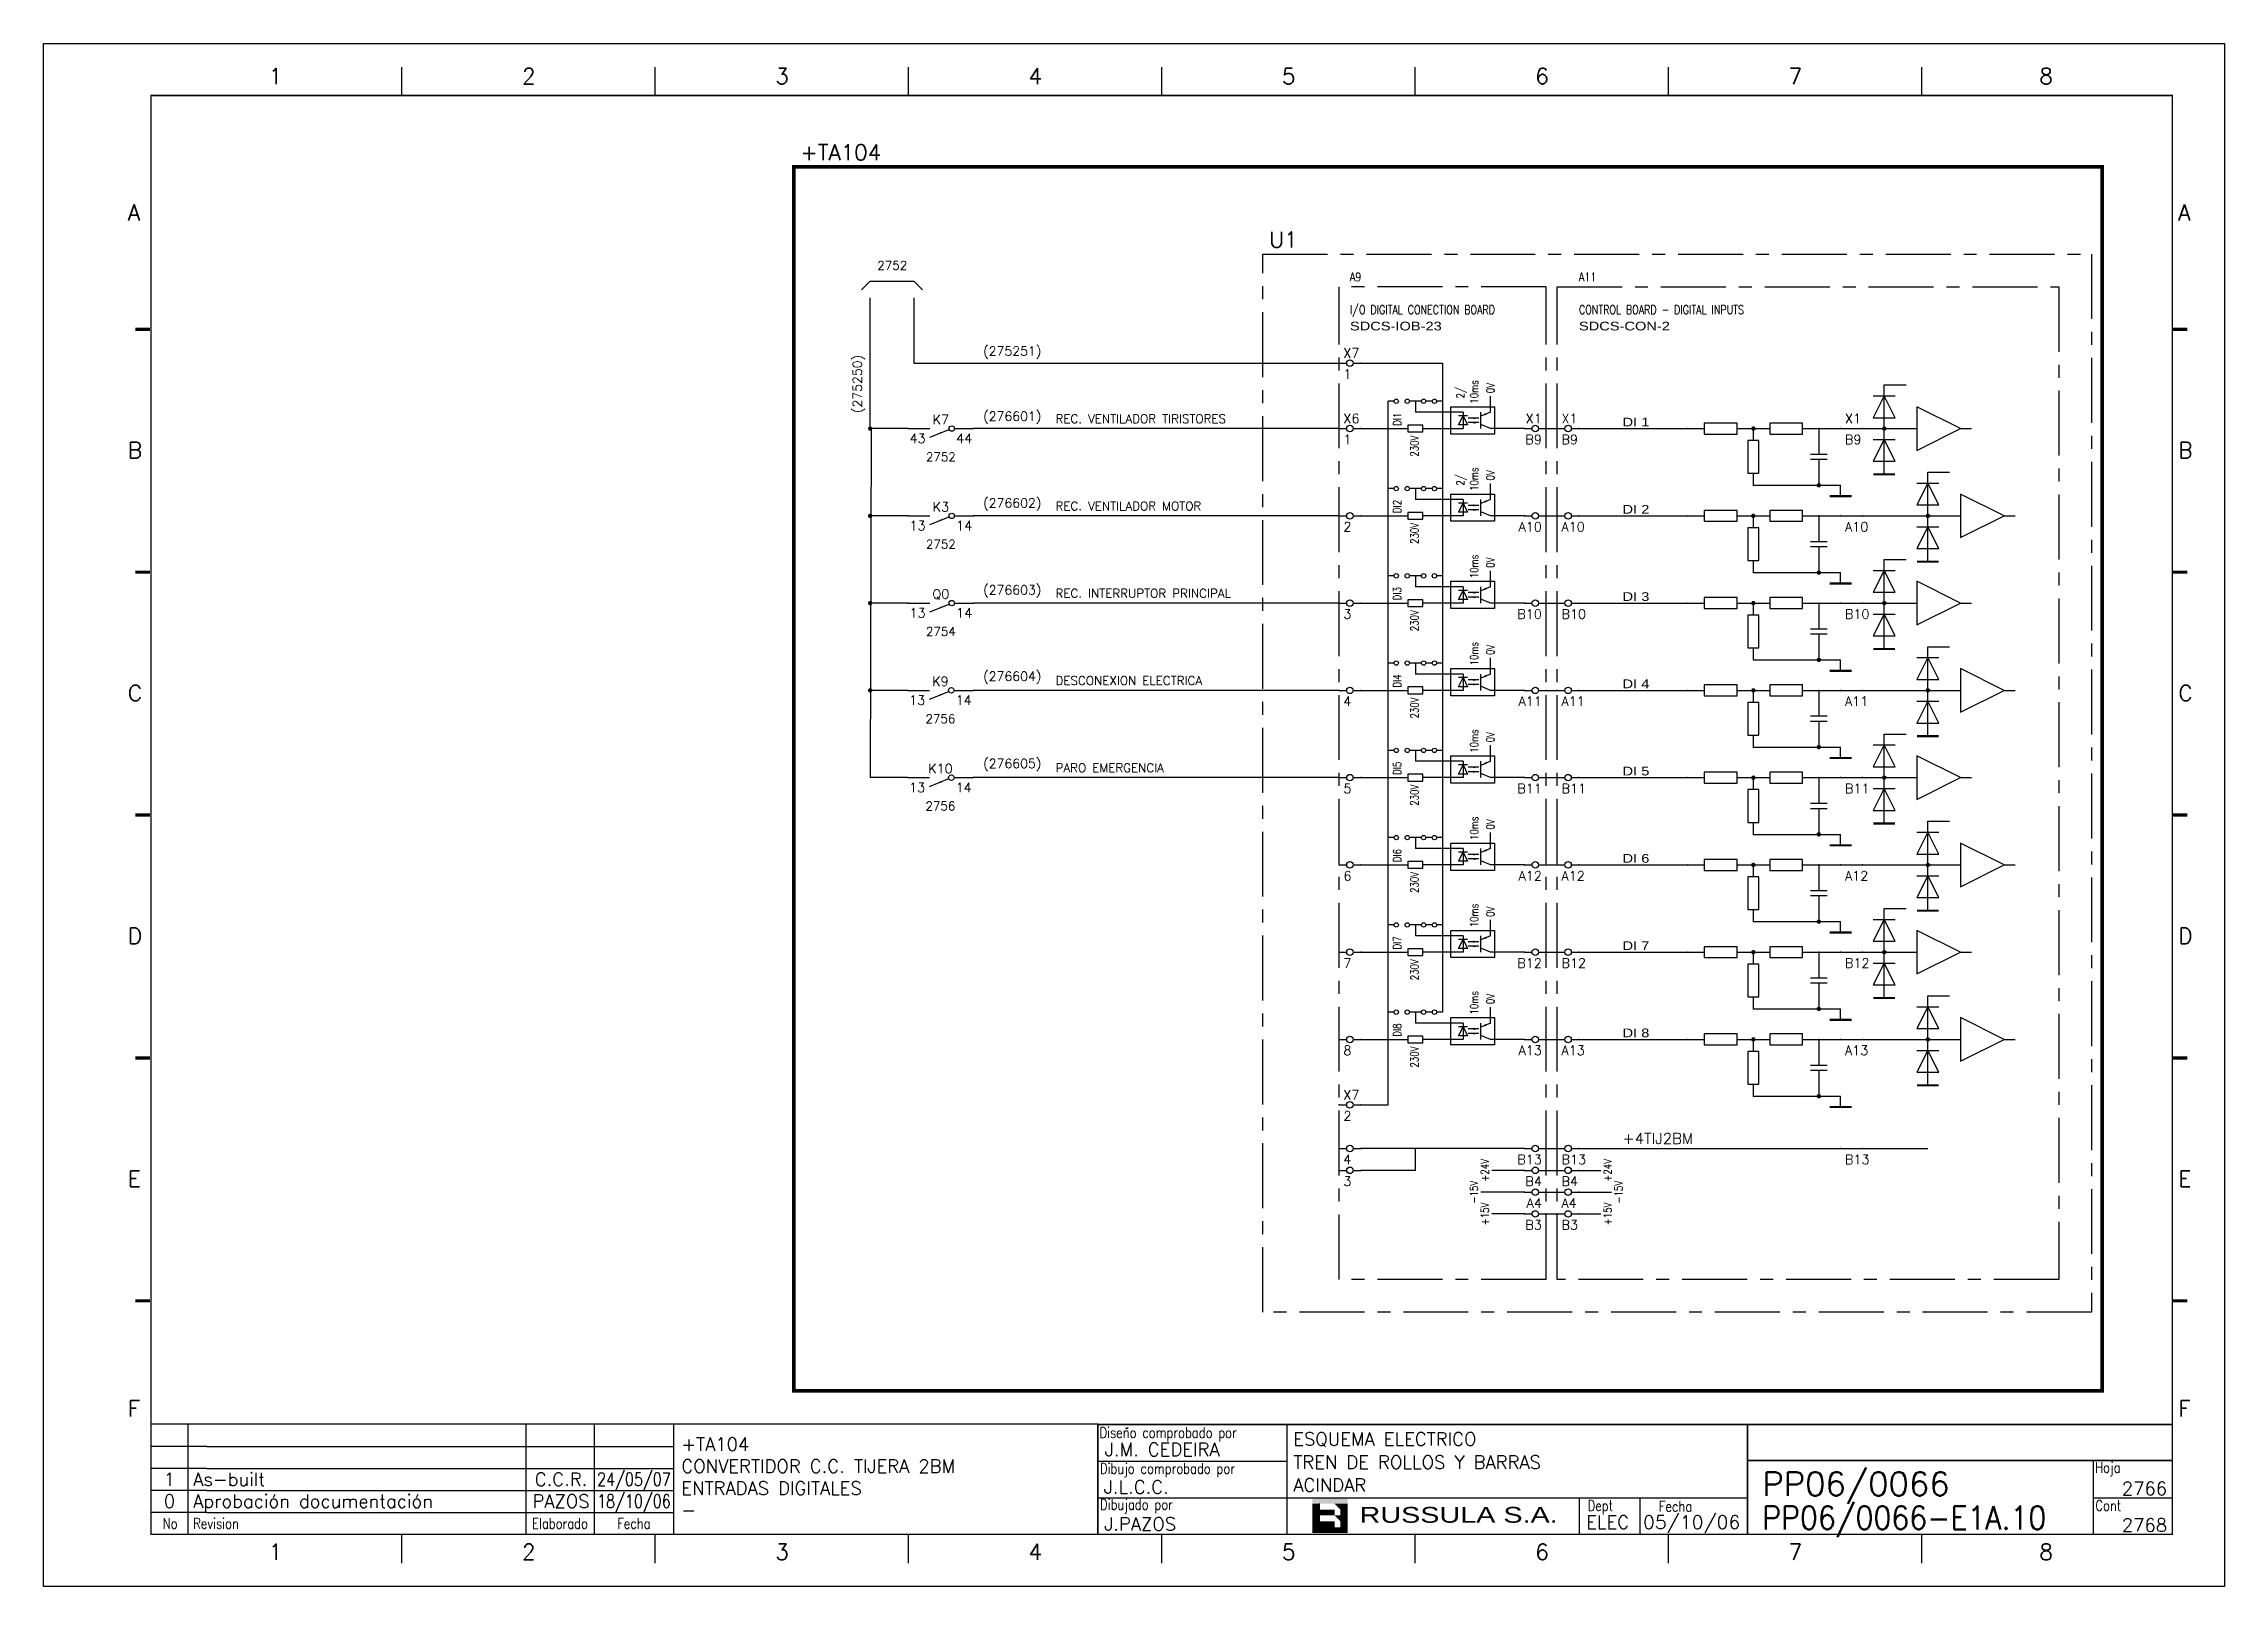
# Model space of a CAD drawing. Extents: x -25 to 1044, y -25744 to 292.
# Drawn here: x 466.2 to 886.2, y -22288.9 to -21991.9 of the extents above; entities that cross this region are included whole.
import ezdxf
from ezdxf.enums import TextEntityAlignment as Align

# ---------------------------------------------------------------- set-up
doc = ezdxf.new("R2010")
doc.units = 0
doc.header["$LTSCALE"] = 10
doc.header["$MEASUREMENT"] = 0
doc.linetypes.add('CENTER', pattern=[2, 1.25, -0.25, 0.25, -0.25])
doc.linetypes.add('DASHDOT', pattern=[1, 0.5, -0.25, 0, -0.25])
doc.layers.get('0').update_dxf_attribs({"linetype": 'CONTINUOUS'})
for name, color, linetype in [('1', 7, 'CONTINUOUS'), ('10', 5, 'CONTINUOUS'), ('102', 7, 'CONTINUOUS'), ('2', 7, 'CONTINUOUS'), ('25', 3, 'CONTINUOUS'), ('25PK', 4, 'CENTER'), ('35', 2, 'CONTINUOUS'), ('8', 1, 'CONTINUOUS'), ('9', 6, 'CONTINUOUS'), ('DIBUJO', 7, 'CONTINUOUS'), ('NODE', 7, 'CONTINUOUS')]:
    doc.layers.add(name, color=color, linetype=linetype)
doc.styles.add('ABBSTYLE', font='ROMANS.SHX', dxfattribs={"width": 0.8})
doc.styles.add('HELV', font='HELVBLD.SHX', dxfattribs={"width": 1.2})
doc.styles.add('HELVETICA', font='HELV.SHX')
doc.styles.add('LABEL', font='SIMPLEX', dxfattribs={"width": 0.8, "height": 4})
doc.styles.add('ROMANS', font='romans')
doc.styles.get("Standard").update_dxf_attribs({"font": 'simplex'})

msp = doc.modelspace()

# ---------------------------------------------------------------- texts
at = {"layer": '2', "color": 6}
for s, height, p in [('+TA104', 3.024, (611.97, -22014.31)), ('U1', 3.024, (702.27, -22031.11)), ('(275251)', 1.764, (647.18, -22051.93)), ('(276601)', 1.764, (647.18, -22064.47)), ('(276602)', 1.764, (647.18, -22081.18)), ('(276603)', 1.764, (647.18, -22097.9)), ('(276604)', 1.764, (647.18, -22114.53)), ('(276605)', 1.764, (647.18, -22131.33))]:
    msp.add_text(s, height=height, dxfattribs=at).set_placement(p)
at = {"layer": '2', "color": 7, "style": 'ROMANS'}
for s, p in [('2752', (629.67, -22035.39)), ('2752', (639.02, -22072.27)), ('2752', (639.02, -22089.07)), ('2754', (639.02, -22105.87)), ('2756', (638.94, -22122.67)), ('2756', (638.94, -22139.47))]:
    msp.add_text(s, height=1.68, dxfattribs=at).set_placement(p, align=Align.CENTER)
at = {"layer": '2', "color": 6}
msp.add_text('(275250)', height=1.764, rotation=90, dxfattribs=at).set_placement((623.82, -22062.98))
at = {"layer": '2', "color": 7, "style": 'ROMANS'}
for s, height, p in [('REC. VENTILADOR TIRISTORES', 1.68, (661.11, -22064.92)), ('REC. VENTILADOR MOTOR', 1.68, (661.11, -22081.72)), ('REC. INTERRUPTOR PRINCIPAL', 1.68, (661.11, -22098.52)), ('DESCONEXION ELECTRICA', 1.68, (661.11, -22115.32)), ('PARO EMERGENCIA', 1.68, (661.11, -22132.12)), ('+4TIJ2BM', 2.1, (770.31, -22203.69))]:
    msp.add_text(s, height=height, dxfattribs=at).set_placement(p)
at = {"layer": '25'}
for s, style, width, p in [('A9', 'ABBSTYLE', 0.8, (717.81, -22037.62)), ('A11', 'ABBSTYLE', 0.8, (761.91, -22037.62)), ('SDCS-IOB-23', 'HELV', 1.2, (717.81, -22047.07)), ('I/O DIGITAL CONECTION BOARD', 'ABBSTYLE', 0.8, (717.81, -22043.92)), ('SDCS-CON-2', 'HELV', 1.2, (761.91, -22047.07)), ('CONTROL BOARD - DIGITAL INPUTS', 'ABBSTYLE', 0.8, (761.91, -22043.92)), ('DI 1', 'HELV', 1.2, (770.31, -22065.55)), ('DI 2', 'HELV', 1.2, (770.31, -22082.35)), ('DI 3', 'HELV', 1.2, (770.31, -22099.15)), ('DI 4', 'HELV', 1.2, (770.31, -22115.95)), ('DI 5', 'HELV', 1.2, (770.31, -22132.75)), ('DI 6', 'HELV', 1.2, (770.31, -22149.55)), ('DI 7', 'HELV', 1.2, (770.31, -22166.35)), ('DI 8', 'HELV', 1.2, (770.31, -22183.15))]:
    msp.add_text(s, height=1.68, dxfattribs=dict(at, style=style, width=width)).set_placement(p)
at = {"layer": '25', "style": 'ROMANS', "width": 0.8}
for s, p in [('2/', (739.83, -22060.16)), ('10ms', (742.49, -22061.17)), ('0V', (745.62, -22059.17)), ('DI1', (727.66, -22065.44)), ('2/', (739.83, -22076.96)), ('10ms', (742.49, -22077.97)), ('0V', (745.62, -22075.97)), ('DI2', (727.66, -22082.24)), ('10ms', (742.49, -22094.77)), ('0V', (745.62, -22092.77)), ('DI3', (727.66, -22099.04)), ('10ms', (742.49, -22111.57)), ('0V', (745.62, -22109.57)), ('DI4', (727.66, -22115.84)), ('10ms', (742.49, -22128.37)), ('0V', (745.62, -22126.37)), ('DI5', (727.66, -22132.64)), ('10ms', (742.49, -22145.17)), ('0V', (745.62, -22143.17)), ('DI6', (727.66, -22149.44)), ('10ms', (742.49, -22161.97)), ('0V', (745.62, -22159.97)), ('DI7', (727.66, -22166.24)), ('10ms', (742.49, -22178.77)), ('0V', (745.62, -22176.77)), ('DI8', (727.66, -22183.04))]:
    msp.add_text(s, height=1.512, rotation=90, dxfattribs=at).set_placement(p)
for p in [(730.99, -22067.33), (730.99, -22084.13), (730.99, -22100.93), (730.99, -22117.73), (730.99, -22134.53), (730.99, -22151.33), (730.99, -22168.13), (730.99, -22184.93)]:
    msp.add_text('230V', height=1.512, rotation=90, dxfattribs=at).set_placement(p, align=Align.RIGHT)
for s, p in [('+24V', (744.55, -22208.77)), ('+24V', (768.19, -22208.77)), ('-15V', (742.45, -22212.97)), ('-15V', (770.29, -22212.97)), ('+15V', (744.55, -22217.17)), ('+15V', (768.19, -22217.17))]:
    msp.add_text(s, height=1.512, rotation=90, dxfattribs=at).set_placement(p, align=Align.CENTER)

# ---------------------------------------------------------------- blocks, each defined once
blk = doc.blocks.new('NOD', base_point=(237.5, 170))
at = {"layer": 'NODE'}
blk.add_point((237.5, 170), dxfattribs=at)
blk = doc.blocks.new('$0702029')
at = {"layer": '102'}
for p, q in [((0, 0), (5, 0)), ((10.62, 0), (15, 0)), ((5, -2), (9.42, -0.23))]:
    blk.add_line(p, q, dxfattribs=at)
blk.add_circle((10, 0), 0.625, dxfattribs=at)
blk.add_point((7.5, -1), dxfattribs=at)
at = {"layer": '2'}
for p in [(0, 0), (15, 0)]:
    blk.add_blockref('NOD', p, dxfattribs=at)
at = {"layer": '8', "flags": 8}
blk.add_attdef('1A', text='', height=2.15, dxfattribs=at).set_placement((4, -3.32), align=Align.RIGHT)
blk.add_attdef('2A', (11, -3.32), '', height=2.15, dxfattribs=at)
at = {"layer": '9'}
blk.add_attdef('ID', text='', height=2.15, dxfattribs=at).set_placement((7.5, 1), align=Align.CENTER)
blk = doc.blocks.new('$000001')
at = {"layer": '2'}
for p, q in [((0, 0), (3.75, 0)), ((11.25, 1.25), (3.75, 1.25)), ((3.75, 1.25), (3.75, -1.25)), ((11.25, -1.25), (11.25, 1.25)), ((11.25, 0), (15, 0)), ((3.75, -1.25), (11.25, -1.25))]:
    blk.add_line(p, q, dxfattribs=at)
for p in [(0, 0), (15, 0)]:
    blk.add_blockref('NOD', p, dxfattribs=at)
at = {"layer": '8'}
blk.add_attdef('1A', text='', height=2.15, dxfattribs=at).set_placement((2.75, -3.325), align=Align.RIGHT)
blk.add_attdef('2A', (12.25, -3.325), '', height=2.15, dxfattribs=at)
at = {"layer": '9'}
blk.add_attdef('ID', text='', height=2.15, dxfattribs=at).set_placement((7.5, 2.425), align=Align.CENTER)
blk = doc.blocks.new('$$PLL21C')
for p, q in [((-2.5, 0), (-0.75, 0)), ((0.75, 0), (2.5, 0))]:
    blk.add_line(p, q)
at = {"layer": '2'}
blk.add_circle((0, 0), 0.75, dxfattribs=at)
for p in [(-2.5, 0), (2.5, 0)]:
    blk.add_blockref('NOD', p, dxfattribs=at)
at = {"layer": '8'}
blk.add_attdef('*A', (-1.5, -3.575), '', height=2.15, dxfattribs=at)
at = {"layer": '9'}
blk.add_attdef('ID', (-1.5, 1.25), '', height=2.15, dxfattribs=at)
blk = doc.blocks.new('$$PLR12C')
for p, q in [((-2.5, 0), (-0.75, 0)), ((0.75, 0), (2.5, 0))]:
    blk.add_line(p, q)
at = {"layer": '2'}
blk.add_circle((0, 0), 0.75, dxfattribs=at)
for p in [(-2.5, 0), (2.5, 0)]:
    blk.add_blockref('NOD', p, dxfattribs=at)
at = {"layer": '8'}
blk.add_attdef('*A', text='', height=2.15, dxfattribs=at).set_placement((1.5, -3.575), align=Align.RIGHT)
at = {"layer": '9'}
blk.add_attdef('ID', text='', height=2.15, dxfattribs=at).set_placement((1.5, 1.25), align=Align.RIGHT)
blk = doc.blocks.new('$$PLL21')
blk.add_line((-2.5, 0), (2.5, 0))
at = {"layer": '2'}
for p in [(-2.5, 0), (2.5, 0)]:
    blk.add_blockref('NOD', p, dxfattribs=at)
at = {"layer": '8'}
blk.add_attdef('*A', (-1.5, -3.575), '', height=2.15, dxfattribs=at)
at = {"layer": '9'}
blk.add_attdef('ID', (-1.5, 1.25), '', height=2.15, dxfattribs=at)
blk = doc.blocks.new('newcajec')
at = {"layer": '1'}
for p, q in [((179.4, 20.85), (0.13, 20.85)), ((7, 20.85), (7, 0)), ((71, 20.85), (71, 0)), ((84, 20.85), (84, 0.09)), ((99, 20.85), (99, 0)), ((215.2, 20.8), (215.2, 0)), ((10.6, 16.64), (0, 16.64)), ((10.6, 16.64), (99, 16.64)), ((184.64, 20.18), (184.81, 20.01)), ((184.81, 20.01), (185.18, 20.25)), ((10.6, 12.48), (0, 12.48)), ((10.6, 12.48), (99, 12.48)), ((179.4, 13.87), (215.2, 13.87)), ((368, 14.06), (368, 0)), ((10.6, 8.32), (0, 8.32)), ((10.6, 8.32), (99, 8.32)), ((10.6, 4.16), (0, 4.16)), ((10.6, 4.16), (99, 4.16)), ((179.4, 6.93), (267.63, 6.93)), ((267.63, 6.93), (302.5, 6.93)), ((270.63, 6.91), (270.63, 0)), ((282.07, 6.93), (282.07, 0)), ((368, 6.93), (383, 6.93))]:
    blk.add_line(p, q, dxfattribs=at)
for points in [[(47.5, 272.5, 0.3, 0.3, 0), (47.5, 277.91, 0.3, 0.3, 0)], [(95.5, 272.5, 0.3, 0.3, 0), (95.5, 277.91, 0.3, 0.3, 0)], [(143.5, 272.5, 0.3, 0.3, 0), (143.5, 277.91, 0.3, 0.3, 0)], [(191.5, 272.5, 0.3, 0.3, 0), (191.5, 277.91, 0.3, 0.3, 0)], [(239.5, 272.5, 0.3, 0.3, 0), (239.5, 277.91, 0.3, 0.3, 0)], [(287.5, 272.5, 0.3, 0.3, 0), (287.5, 277.91, 0.3, 0.3, 0)], [(335.5, 272.5, 0.3, 0.3, 0), (335.5, 277.91, 0.3, 0.3, 0)], [(-2.99, 228.23, 0.6, 0.6, 0), (-0.18, 228.23, 0.6, 0.6, 0)], [(383.01, 228.23, 0.6, 0.6, 0), (385.82, 228.23, 0.6, 0.6, 0)], [(-2.99, 182.23, 0.6, 0.6, 0), (-0.18, 182.23, 0.6, 0.6, 0)], [(383.01, 182.23, 0.6, 0.6, 0), (385.82, 182.23, 0.6, 0.6, 0)], [(-2.99, 136.23, 0.6, 0.6, 0), (-0.18, 136.23, 0.6, 0.6, 0)], [(383.01, 136.23, 0.6, 0.6, 0), (385.82, 136.23, 0.6, 0.6, 0)], [(-2.99, 90.23, 0.6, 0.6, 0), (-0.18, 90.23, 0.6, 0.6, 0)], [(383.01, 90.23, 0.6, 0.6, 0), (385.82, 90.23, 0.6, 0.6, 0)], [(-2.99, 44.23, 0.6, 0.6, 0), (-0.18, 44.23, 0.6, 0.6, 0)], [(383.01, 44.23, 0.6, 0.6, 0), (385.82, 44.23, 0.6, 0.6, 0)], [(383, 20.8, 0.3, 0.3, 0), (179.4, 20.8, 0.3, 0.3, 0), (179.4, 0, 0.3, 0.3, 0)], [(302.5, 20.8, 0.3, 0.3, 0), (302.5, 0, 0.3, 0.3, 0)], [(302.5, 14, 0.3, 0.3, 0), (383, 14, 0.3, 0.3, 0)], [(47.5, -5.5, 0.3, 0.3, 0), (47.5, -0.09, 0.3, 0.3, 0)], [(95.5, -5.5, 0.3, 0.3, 0), (95.5, -0.09, 0.3, 0.3, 0)], [(143.5, -5.5, 0.3, 0.3, 0), (143.5, -0.09, 0.3, 0.3, 0)], [(191.5, -5.5, 0.3, 0.3, 0), (191.5, -0.09, 0.3, 0.3, 0)], [(239.5, -5.5, 0.3, 0.3, 0), (239.5, -0.09, 0.3, 0.3, 0)], [(287.5, -5.5, 0.3, 0.3, 0), (287.5, -0.09, 0.3, 0.3, 0)], [(335.5, -5.5, 0.3, 0.3, 0), (335.5, -0.09, 0.3, 0.3, 0)]]:
    blk.add_lwpolyline(points, format="xyseb", dxfattribs=at)
at = {"layer": '1', "const_width": 0.3}
blk.add_lwpolyline([(0, 0), (0, 272.5), (383, 272.5), (383, 0)], close=True, dxfattribs=at)
at = {"layer": '2', "color": 14}
for p, q in [((221.42, 4.69), (221.42, 5.81)), ((221.42, 2.47), (221.42, 3.58))]:
    blk.add_line(p, q, dxfattribs=at)
for points in [[(220.05, 5.81), (220.05, 6.92), (226.74, 5.81), (226.74, 6.92)], [(221.42, 2.47), (220.05, 2.47), (221.42, 5.81), (220.05, 5.81)], [(221.42, 4.69), (224.25, 4.69), (221.42, 3.58), (224.25, 3.58)], [(224.25, 5.81), (225.37, 5.81), (225.37, 4.69)], [(225.37, 5.81), (226.74, 5.81), (225.37, 1.35), (226.74, 1.35)], [(224.25, 0.24), (224.25, 2.47), (220.05, 0.24), (220.05, 2.47)], [(224.25, 3.58), (225.37, 3.58), (225.37, 2.47)], [(226.74, 1.35), (226.74, 0.24), (224.25, 1.35), (224.25, 0.24)]]:
    blk.add_solid(points, dxfattribs=at)
at = {"layer": '1', "style": 'ROMANS'}
for s, p in [('1', (22.29, 274.68)), ('2', (70.29, 274.68)), ('3', (118.29, 274.68)), ('4', (166.29, 274.68)), ('5', (214.29, 274.68)), ('6', (262.29, 274.68)), ('7', (310.29, 274.68)), ('8', (357.79, 274.68)), ('A', (-4.37, 248.84)), ('A', (384.13, 248.84)), ('B', (-4.37, 203.84)), ('B', (384.13, 203.84)), ('C', (-4.37, 157.84)), ('C', (384.13, 157.84)), ('D', (-4.37, 111.84)), ('D', (384.13, 111.84)), ('E', (-4.37, 65.84)), ('E', (384.13, 65.84)), ('F', (-4.37, 22.34)), ('F', (384.13, 22.34)), ('1', (22.29, -4.82)), ('2', (70.29, -4.82)), ('3', (118.29, -4.82)), ('4', (166.29, -4.82)), ('5', (214.29, -4.82)), ('6', (262.29, -4.82)), ('7', (310.29, -4.82)), ('8', (357.79, -4.82))]:
    blk.add_text(s, height=3, dxfattribs=at).set_placement(p)
at = {"layer": '1', "style": 'LABEL', "width": 0.8}
for s, p in [('Diseno comprobado por', (179.73, 18.27)), ('Dibujo comprobado por', (179.81, 11.47)), ('Hoja', (368.38, 11.66)), ('Dibujado por', (179.83, 4.64)), ('Fecha', (285.71, 4.3)), ('Cont', (368.43, 4.46)), ('No', (2.23, 1.05)), ('Revision', (8, 1.05))]:
    blk.add_text(s, height=2, dxfattribs=at).set_placement(p)
for s, p in [('Dept', (274.61, 4.44)), ('Elaborado', (77.5, 1.05)), ('Fecha', (91.5, 1.05))]:
    blk.add_text(s, height=2, dxfattribs=at).set_placement(p, align=Align.CENTER)
at = {"layer": '10', "style": 'ROMANS'}
for tag, p in [('REV41', (3.5, 18.74)), ('REV43', (77.7, 18.74)), ('REV31', (3.5, 14.58)), ('REV33', (77.7, 14.58)), ('REV21', (3.5, 10.42)), ('REV23', (77.7, 10.42)), ('REV11', (3.5, 6.27)), ('REV13', (77.7, 6.27))]:
    blk.add_attdef(tag, text='', height=2.5, dxfattribs=at).set_placement(p, align=Align.MIDDLE)
for tag, p, height in [('REV42', (8, 17.49), 2.5), ('SHEETNAME1', (100.5, 15.83), 2.5), ('DESIGNCHECK', (180.74, 14.83), 2.5), ('DOCUMENTTYPE', (216.43, 16.8), 2.5), ('NOTA', (305.32, 15.8), 3), ('REV32', (8, 13.33), 2.5), ('SHEETNAME2', (100.5, 11.67), 2.5), ('OBJECT', (216.43, 12.4), 2.5), ('REV22', (8, 9.17), 2.5), ('SHEETNAME3', (100.5, 7.51), 2.5), ('DRAWINGCHECK', (180.53, 7.71), 2.5), ('CUSTOMER', (216.43, 8.08), 2.5), ('ORDER', (305.32, 7.3), 4.5), ('REV12', (8, 5.01), 2.5), ('SHEETNAME4', (100.5, 3.35), 2.5), ('DOCUMENT_ID', (305.32, 0.93), 4.4), ('USER', (180.63, 0.71), 2.5), ('DEPARTMENT', (271.93, 1.05), 2.5)]:
    blk.add_attdef(tag, p, '', height=height, dxfattribs=at)
for tag, width, p, p2 in [('REV44', 1.221199, (84.53, 17.49), (98.48, 17.49)), ('REV34', 1.221199, (84.53, 13.33), (98.48, 13.33)), ('REV24', 1.221199, (84.53, 9.17), (98.48, 9.17)), ('REV14', 1.221199, (84.53, 5.01), (98.48, 5.01)), ('CREATED2', 7.039915, (282.71, 1.05), (301.14, 1.05))]:
    blk.add_attdef(tag, text='', height=2.5, dxfattribs=dict(at, width=width)).set_placement(p, p2, align=Align.FIT)
for tag, p in [('SHEET', (382, 7.43)), ('NEXTSHEET', (382, 0.5))]:
    blk.add_attdef(tag, text='', height=2.5, dxfattribs=at).set_placement(p, align=Align.RIGHT)
at = {"layer": 'DIBUJO', "color": 14, "style": 'HELVETICA', "width": 1.3}
blk.add_text('RUSSULA S.A.', height=3, dxfattribs=at).set_placement((229, 2.19))

# ---------------------------------------------------------------- linework, layer by layer
at = {"layer": '2', "color": 7}
for p, q in [((625.41, -22037.61), (623.73, -22039.29)), ((625.41, -22037.61), (633.81, -22037.61)), ((625.41, -22065.97), (625.41, -22040.77)), ((633.81, -22037.61), (635.49, -22039.29)), ((633.81, -22040.77), (633.81, -22053.37)), ((633.81, -22053.37), (715.71, -22053.37)), ((820.71, -22057.57), (824.91, -22057.57)), ((827.01, -22061.77), (827.01, -22070.17)), ((835.41, -22065.97), (827.01, -22061.77)), ((632.72, -22065.97), (625.41, -22065.97)), ((625.62, -22065.97), (625.41, -22133.17)), ((715.71, -22065.97), (645.32, -22065.97)), ((755.61, -22065.97), (757.71, -22065.97)), ((761.91, -22065.97), (782.91, -22065.97)), ((808.11, -22065.97), (827.01, -22065.97)), ((827.01, -22070.17), (835.41, -22065.97)), ((835.41, -22065.97), (837.51, -22065.97)), ((829.11, -22074.37), (833.31, -22074.37)), ((795.51, -22076.89), (812.31, -22076.89)), ((812.31, -22078.99), (812.31, -22076.89)), ((843.81, -22082.77), (835.41, -22078.57)), ((835.41, -22078.57), (835.41, -22086.97)), ((632.72, -22082.77), (625.41, -22082.77)), ((715.71, -22082.77), (645.32, -22082.77)), ((755.61, -22082.77), (757.71, -22082.77)), ((761.91, -22082.77), (782.91, -22082.77)), ((808.11, -22082.77), (835.41, -22082.77)), ((835.41, -22086.97), (843.81, -22082.77)), ((843.81, -22082.77), (845.91, -22082.77)), ((820.71, -22091.17), (824.91, -22091.17)), ((795.51, -22093.69), (812.31, -22093.69)), ((812.31, -22095.79), (812.31, -22093.69)), ((827.01, -22095.37), (827.01, -22103.77)), ((835.41, -22099.57), (827.01, -22095.37)), ((632.72, -22099.57), (625.41, -22099.57)), ((715.71, -22099.57), (645.32, -22099.57)), ((647.42, -22099.57), (645.32, -22099.57)), ((755.61, -22099.57), (757.71, -22099.57)), ((761.91, -22099.57), (782.91, -22099.57)), ((808.11, -22099.57), (827.01, -22099.57)), ((827.01, -22103.77), (835.41, -22099.57)), ((835.41, -22099.57), (837.51, -22099.57)), ((829.11, -22107.97), (833.31, -22107.97)), ((795.51, -22110.49), (812.31, -22110.49)), ((812.31, -22112.59), (812.31, -22110.49)), ((843.81, -22116.37), (835.41, -22112.17)), ((835.41, -22112.17), (835.41, -22120.57)), ((632.64, -22116.37), (625.41, -22116.37)), ((715.71, -22116.37), (645.24, -22116.37)), ((755.61, -22116.37), (757.71, -22116.37)), ((761.91, -22116.37), (782.91, -22116.37)), ((808.11, -22116.37), (835.41, -22116.37)), ((835.41, -22120.57), (843.81, -22116.37)), ((843.81, -22116.37), (845.91, -22116.37)), ((820.71, -22124.77), (824.91, -22124.77)), ((795.51, -22127.29), (812.31, -22127.29)), ((812.31, -22129.39), (812.31, -22127.29)), ((827.01, -22128.97), (827.01, -22137.37)), ((835.41, -22133.17), (827.01, -22128.97)), ((632.64, -22133.17), (625.41, -22133.17)), ((715.71, -22133.17), (645.24, -22133.17)), ((755.61, -22133.17), (757.71, -22133.17)), ((761.91, -22133.17), (782.91, -22133.17)), ((808.11, -22133.17), (827.01, -22133.17)), ((827.01, -22137.37), (835.41, -22133.17)), ((835.41, -22133.17), (837.51, -22133.17)), ((829.11, -22141.57), (833.31, -22141.57)), ((795.51, -22144.09), (812.31, -22144.09)), ((812.31, -22146.19), (812.31, -22144.09)), ((843.81, -22149.97), (835.41, -22145.77)), ((835.41, -22145.77), (835.41, -22154.17)), ((755.61, -22149.97), (757.71, -22149.97)), ((761.91, -22149.97), (782.91, -22149.97)), ((808.11, -22149.97), (835.41, -22149.97)), ((835.41, -22154.17), (843.81, -22149.97)), ((843.81, -22149.97), (845.91, -22149.97)), ((820.71, -22158.37), (824.91, -22158.37)), ((795.51, -22160.89), (812.31, -22160.89)), ((812.31, -22162.99), (812.31, -22160.89)), ((827.01, -22162.57), (827.01, -22170.97)), ((835.41, -22166.77), (827.01, -22162.57)), ((755.61, -22166.77), (757.71, -22166.77)), ((761.91, -22166.77), (782.91, -22166.77)), ((808.11, -22166.77), (827.01, -22166.77)), ((827.01, -22170.97), (835.41, -22166.77)), ((835.41, -22166.77), (837.51, -22166.77)), ((829.11, -22175.17), (833.31, -22175.17)), ((795.51, -22177.69), (812.31, -22177.69)), ((812.31, -22179.79), (812.31, -22177.69)), ((835.41, -22179.37), (835.41, -22187.77)), ((843.81, -22183.57), (835.41, -22179.37)), ((755.61, -22183.57), (757.71, -22183.57)), ((761.91, -22183.57), (782.91, -22183.57)), ((808.11, -22183.57), (835.41, -22183.57)), ((835.41, -22187.77), (843.81, -22183.57)), ((843.81, -22183.57), (845.91, -22183.57)), ((795.51, -22194.49), (812.31, -22194.49)), ((812.31, -22196.59), (812.31, -22194.49)), ((755.61, -22204.57), (757.71, -22204.57)), ((761.91, -22204.57), (829.11, -22204.57)), ((755.61, -22208.77), (757.71, -22208.77)), ((755.61, -22212.97), (757.71, -22212.97)), ((755.61, -22217.17), (757.71, -22217.17))]:
    msp.add_line(p, q, dxfattribs=at)
at = {"layer": '2'}
for p, q in [((820.71, -22065.97), (820.71, -22057.57)), ((818.61, -22059.67), (822.81, -22059.67)), ((820.71, -22059.67), (818.61, -22063.87)), ((822.81, -22063.87), (820.71, -22059.67)), ((795.51, -22068.28), (795.51, -22065.97)), ((808.11, -22065.97), (808.11, -22070.9)), ((818.61, -22063.87), (822.81, -22063.87)), ((820.71, -22074.79), (820.71, -22065.97)), ((794.46, -22068.28), (794.46, -22074.58)), ((796.56, -22068.28), (794.46, -22068.28)), ((796.56, -22074.58), (796.56, -22068.28)), ((806.54, -22070.9), (809.69, -22070.9)), ((818.61, -22068.07), (822.81, -22068.07)), ((820.71, -22068.07), (818.61, -22072.27)), ((822.81, -22072.27), (820.71, -22068.07)), ((794.46, -22074.58), (796.56, -22074.58)), ((795.51, -22076.89), (795.51, -22074.58)), ((809.69, -22071.95), (806.54, -22071.95)), ((808.11, -22071.95), (808.11, -22076.89)), ((818.61, -22072.27), (822.81, -22072.27)), ((829.11, -22082.77), (829.11, -22074.37)), ((827.01, -22076.47), (831.21, -22076.47)), ((829.11, -22076.47), (827.01, -22080.67)), ((831.21, -22080.67), (829.11, -22076.47)), ((795.51, -22085.08), (795.51, -22082.77)), ((808.11, -22082.77), (808.11, -22087.7)), ((827.01, -22080.67), (831.21, -22080.67)), ((829.11, -22091.59), (829.11, -22082.77)), ((796.56, -22085.08), (794.46, -22085.08)), ((794.46, -22085.08), (794.46, -22091.38)), ((796.56, -22091.38), (796.56, -22085.08)), ((806.54, -22087.7), (809.69, -22087.7)), ((827.01, -22084.87), (831.21, -22084.87)), ((829.11, -22084.87), (827.01, -22089.07)), ((831.21, -22089.07), (829.11, -22084.87)), ((794.46, -22091.38), (796.56, -22091.38)), ((795.51, -22093.69), (795.51, -22091.38)), ((809.69, -22088.75), (806.54, -22088.75)), ((808.11, -22088.75), (808.11, -22093.69)), ((820.71, -22099.57), (820.71, -22091.17)), ((827.01, -22089.07), (831.21, -22089.07)), ((820.71, -22093.27), (818.61, -22097.47)), ((818.61, -22093.27), (822.81, -22093.27)), ((822.81, -22097.47), (820.71, -22093.27)), ((795.51, -22101.88), (795.51, -22099.57)), ((808.11, -22099.57), (808.11, -22104.5)), ((818.61, -22097.47), (822.81, -22097.47)), ((820.71, -22108.39), (820.71, -22099.57)), ((794.46, -22101.88), (794.46, -22108.18)), ((796.56, -22101.88), (794.46, -22101.88)), ((796.56, -22108.18), (796.56, -22101.88)), ((806.54, -22104.5), (809.69, -22104.5)), ((818.61, -22101.67), (822.81, -22101.67)), ((820.71, -22101.67), (818.61, -22105.87)), ((822.81, -22105.87), (820.71, -22101.67)), ((794.46, -22108.18), (796.56, -22108.18)), ((795.51, -22110.49), (795.51, -22108.18)), ((809.69, -22105.55), (806.54, -22105.55)), ((808.11, -22105.55), (808.11, -22110.49)), ((818.61, -22105.87), (822.81, -22105.87)), ((829.11, -22116.37), (829.11, -22107.97)), ((827.01, -22110.07), (831.21, -22110.07)), ((829.11, -22110.07), (827.01, -22114.27)), ((831.21, -22114.27), (829.11, -22110.07)), ((795.51, -22118.68), (795.51, -22116.37)), ((808.11, -22116.37), (808.11, -22121.3)), ((827.01, -22114.27), (831.21, -22114.27)), ((829.11, -22125.19), (829.11, -22116.37)), ((796.56, -22118.68), (794.46, -22118.68)), ((794.46, -22118.68), (794.46, -22124.98)), ((796.56, -22124.98), (796.56, -22118.68)), ((806.54, -22121.3), (809.69, -22121.3)), ((829.11, -22118.47), (827.01, -22122.67)), ((827.01, -22118.47), (831.21, -22118.47)), ((831.21, -22122.67), (829.11, -22118.47)), ((794.46, -22124.98), (796.56, -22124.98)), ((795.51, -22127.29), (795.51, -22124.98)), ((809.69, -22122.35), (806.54, -22122.35)), ((808.11, -22122.35), (808.11, -22127.29)), ((820.71, -22133.17), (820.71, -22124.77)), ((827.01, -22122.67), (831.21, -22122.67)), ((820.71, -22126.87), (818.61, -22131.07)), ((818.61, -22126.87), (822.81, -22126.87)), ((822.81, -22131.07), (820.71, -22126.87)), ((795.51, -22135.48), (795.51, -22133.17)), ((808.11, -22133.17), (808.11, -22138.1)), ((818.61, -22131.07), (822.81, -22131.07)), ((820.71, -22141.99), (820.71, -22133.17)), ((794.46, -22135.48), (794.46, -22141.78)), ((796.56, -22135.48), (794.46, -22135.48)), ((796.56, -22141.78), (796.56, -22135.48)), ((806.54, -22138.1), (809.69, -22138.1)), ((818.61, -22135.27), (822.81, -22135.27)), ((820.71, -22135.27), (818.61, -22139.47)), ((822.81, -22139.47), (820.71, -22135.27)), ((794.46, -22141.78), (796.56, -22141.78)), ((795.51, -22144.09), (795.51, -22141.78)), ((809.69, -22139.15), (806.54, -22139.15)), ((808.11, -22139.15), (808.11, -22144.09)), ((818.61, -22139.47), (822.81, -22139.47)), ((829.11, -22149.97), (829.11, -22141.57)), ((827.01, -22143.67), (831.21, -22143.67)), ((829.11, -22143.67), (827.01, -22147.87)), ((831.21, -22147.87), (829.11, -22143.67)), ((795.51, -22152.28), (795.51, -22149.97)), ((808.11, -22149.97), (808.11, -22154.9)), ((827.01, -22147.87), (831.21, -22147.87)), ((829.11, -22158.79), (829.11, -22149.97)), ((796.56, -22152.28), (794.46, -22152.28)), ((794.46, -22152.28), (794.46, -22158.58)), ((796.56, -22158.58), (796.56, -22152.28)), ((806.54, -22154.9), (809.69, -22154.9)), ((827.01, -22152.07), (831.21, -22152.07)), ((829.11, -22152.07), (827.01, -22156.27)), ((831.21, -22156.27), (829.11, -22152.07)), ((794.46, -22158.58), (796.56, -22158.58)), ((795.51, -22160.89), (795.51, -22158.58)), ((809.69, -22155.95), (806.54, -22155.95)), ((808.11, -22155.95), (808.11, -22160.89)), ((820.71, -22166.77), (820.71, -22158.37)), ((827.01, -22156.27), (831.21, -22156.27)), ((820.71, -22160.47), (818.61, -22164.67)), ((818.61, -22160.47), (822.81, -22160.47)), ((822.81, -22164.67), (820.71, -22160.47)), ((795.51, -22169.08), (795.51, -22166.77)), ((808.11, -22166.77), (808.11, -22171.7)), ((818.61, -22164.67), (822.81, -22164.67)), ((820.71, -22175.59), (820.71, -22166.77)), ((794.46, -22169.08), (794.46, -22175.38)), ((796.56, -22169.08), (794.46, -22169.08)), ((796.56, -22175.38), (796.56, -22169.08)), ((806.54, -22171.7), (809.69, -22171.7)), ((818.61, -22168.87), (822.81, -22168.87)), ((820.71, -22168.87), (818.61, -22173.07)), ((822.81, -22173.07), (820.71, -22168.87)), ((794.46, -22175.38), (796.56, -22175.38)), ((795.51, -22177.69), (795.51, -22175.38)), ((809.69, -22172.75), (806.54, -22172.75)), ((808.11, -22172.75), (808.11, -22177.69)), ((818.61, -22173.07), (822.81, -22173.07)), ((829.11, -22183.57), (829.11, -22175.17)), ((827.01, -22177.27), (831.21, -22177.27)), ((829.11, -22177.27), (827.01, -22181.47)), ((831.21, -22181.47), (829.11, -22177.27)), ((795.51, -22185.88), (795.51, -22183.57)), ((808.11, -22183.57), (808.11, -22188.5)), ((827.01, -22181.47), (831.21, -22181.47)), ((829.11, -22192.39), (829.11, -22183.57)), ((796.56, -22185.88), (794.46, -22185.88)), ((794.46, -22185.88), (794.46, -22192.18)), ((796.56, -22192.18), (796.56, -22185.88)), ((806.54, -22188.5), (809.69, -22188.5)), ((827.01, -22185.67), (831.21, -22185.67)), ((829.11, -22185.67), (827.01, -22189.87)), ((831.21, -22189.87), (829.11, -22185.67)), ((794.46, -22192.18), (796.56, -22192.18)), ((795.51, -22194.49), (795.51, -22192.18)), ((809.69, -22189.55), (806.54, -22189.55)), ((808.11, -22189.55), (808.11, -22194.49)), ((827.01, -22189.87), (831.21, -22189.87))]:
    msp.add_line(p, q, dxfattribs=at)
at = {"layer": '2', "color": 3, "linetype": 'DASHDOT'}
msp.add_lwpolyline([(610.71, -22015.57, 0.706, 0.706, 0), (862.71, -22015.57, 0.706, 0.706, 0), (862.71, -22251.19, 0.706, 0.706, 0), (610.71, -22251.19, 0.706, 0.706, 0), (610.71, -22015.57, 0.706, 0.706, 0)], format="xyseb", dxfattribs=at)
at = {"layer": '2', "color": 7}
for points in [[(625.2, -22065.97, 0.42, 0.42, 1), (625.62, -22065.97, 0.42, 0.42, 1)], [(795.3, -22065.97, 0.42, 0.42, 1), (795.72, -22065.97, 0.42, 0.42, 1)], [(820.5, -22065.97, 0.42, 0.42, 1), (820.92, -22065.97, 0.42, 0.42, 1)], [(807.9, -22076.89, 0.42, 0.42, 1), (808.32, -22076.89, 0.42, 0.42, 1)], [(625.2, -22082.77, 0.42, 0.42, 1), (625.62, -22082.77, 0.42, 0.42, 1)], [(795.3, -22082.77, 0.42, 0.42, 1), (795.72, -22082.77, 0.42, 0.42, 1)], [(828.9, -22082.77, 0.42, 0.42, 1), (829.32, -22082.77, 0.42, 0.42, 1)], [(807.9, -22093.69, 0.42, 0.42, 1), (808.32, -22093.69, 0.42, 0.42, 1)], [(625.2, -22099.57, 0.42, 0.42, 1), (625.62, -22099.57, 0.42, 0.42, 1)], [(795.3, -22099.57, 0.42, 0.42, 1), (795.72, -22099.57, 0.42, 0.42, 1)], [(820.5, -22099.57, 0.42, 0.42, 1), (820.92, -22099.57, 0.42, 0.42, 1)], [(807.9, -22110.49, 0.42, 0.42, 1), (808.32, -22110.49, 0.42, 0.42, 1)], [(625.2, -22116.37, 0.42, 0.42, 1), (625.62, -22116.37, 0.42, 0.42, 1)], [(795.3, -22116.37, 0.42, 0.42, 1), (795.72, -22116.37, 0.42, 0.42, 1)], [(828.9, -22116.37, 0.42, 0.42, 1), (829.32, -22116.37, 0.42, 0.42, 1)], [(807.9, -22127.29, 0.42, 0.42, 1), (808.32, -22127.29, 0.42, 0.42, 1)], [(795.3, -22133.17, 0.42, 0.42, 1), (795.72, -22133.17, 0.42, 0.42, 1)], [(820.5, -22133.17, 0.42, 0.42, 1), (820.92, -22133.17, 0.42, 0.42, 1)], [(807.9, -22144.09, 0.42, 0.42, 1), (808.32, -22144.09, 0.42, 0.42, 1)], [(795.3, -22149.97, 0.42, 0.42, 1), (795.72, -22149.97, 0.42, 0.42, 1)], [(828.9, -22149.97, 0.42, 0.42, 1), (829.32, -22149.97, 0.42, 0.42, 1)], [(807.9, -22160.89, 0.42, 0.42, 1), (808.32, -22160.89, 0.42, 0.42, 1)], [(795.3, -22166.77, 0.42, 0.42, 1), (795.72, -22166.77, 0.42, 0.42, 1)], [(820.5, -22166.77, 0.42, 0.42, 1), (820.92, -22166.77, 0.42, 0.42, 1)], [(807.9, -22177.69, 0.42, 0.42, 1), (808.32, -22177.69, 0.42, 0.42, 1)], [(795.3, -22183.57, 0.42, 0.42, 1), (795.72, -22183.57, 0.42, 0.42, 1)], [(828.9, -22183.57, 0.42, 0.42, 1), (829.32, -22183.57, 0.42, 0.42, 1)], [(807.9, -22194.49, 0.42, 0.42, 1), (808.32, -22194.49, 0.42, 0.42, 1)]]:
    msp.add_lwpolyline(points, format="xyseb", close=True, dxfattribs=at)
for points in [[(818.61, -22074.79, 0.42, 0.42, 0), (822.81, -22074.79, 0.42, 0.42, 0)], [(810.21, -22078.99, 0.42, 0.42, 0), (814.41, -22078.99, 0.42, 0.42, 0)], [(827.01, -22091.59, 0.42, 0.42, 0), (831.21, -22091.59, 0.42, 0.42, 0)], [(810.21, -22095.79, 0.42, 0.42, 0), (814.41, -22095.79, 0.42, 0.42, 0)], [(818.61, -22108.39, 0.42, 0.42, 0), (822.81, -22108.39, 0.42, 0.42, 0)], [(810.21, -22112.59, 0.42, 0.42, 0), (814.41, -22112.59, 0.42, 0.42, 0)], [(827.01, -22125.19, 0.42, 0.42, 0), (831.21, -22125.19, 0.42, 0.42, 0)], [(810.21, -22129.39, 0.42, 0.42, 0), (814.41, -22129.39, 0.42, 0.42, 0)], [(818.61, -22141.99, 0.42, 0.42, 0), (822.81, -22141.99, 0.42, 0.42, 0)], [(810.21, -22146.19, 0.42, 0.42, 0), (814.41, -22146.19, 0.42, 0.42, 0)], [(827.01, -22158.79, 0.42, 0.42, 0), (831.21, -22158.79, 0.42, 0.42, 0)], [(810.21, -22162.99, 0.42, 0.42, 0), (814.41, -22162.99, 0.42, 0.42, 0)], [(818.61, -22175.59, 0.42, 0.42, 0), (822.81, -22175.59, 0.42, 0.42, 0)], [(810.21, -22179.79, 0.42, 0.42, 0), (814.41, -22179.79, 0.42, 0.42, 0)], [(827.01, -22192.39, 0.42, 0.42, 0), (831.21, -22192.39, 0.42, 0.42, 0)], [(810.21, -22196.59, 0.42, 0.42, 0), (814.41, -22196.59, 0.42, 0.42, 0)]]:
    msp.add_lwpolyline(points, format="xyseb", dxfattribs=at)
at = {"layer": '25', "linetype": 'CENTER'}
for p, q in [((715.71, -22229.77), (715.71, -22038.67)), ((755.61, -22038.67), (715.71, -22038.67)), ((755.61, -22229.77), (755.61, -22038.67)), ((755.61, -22229.77), (715.71, -22229.77))]:
    msp.add_line(p, q, dxfattribs=at)
at = {"layer": '25'}
for p, q in [((719.91, -22053.37), (735.66, -22053.37)), ((735.66, -22053.37), (735.66, -22178.32)), ((725.16, -22196.17), (725.16, -22060.72)), ((726.32, -22060.72), (725.16, -22060.72)), ((731.57, -22060.72), (729.26, -22060.72)), ((730.41, -22060.72), (730.41, -22062.82)), ((735.66, -22060.72), (734.51, -22060.72)), ((737.24, -22061.77), (745.64, -22061.77)), ((737.24, -22067.02), (737.24, -22061.77)), ((744.85, -22062.82), (744.85, -22059.73)), ((745.64, -22061.77), (745.64, -22067.02)), ((719.91, -22065.97), (728.97, -22065.97)), ((731.86, -22065.31), (728.97, -22065.31)), ((728.97, -22065.31), (728.97, -22066.62)), ((728.97, -22066.62), (731.86, -22066.62)), ((739.6, -22062.82), (730.41, -22062.82)), ((731.86, -22066.62), (731.86, -22065.31)), ((731.86, -22065.97), (739.6, -22065.97)), ((740.48, -22063.52), (738.73, -22063.52)), ((738.73, -22065.27), (739.6, -22063.52)), ((740.48, -22065.27), (738.73, -22065.27)), ((739.6, -22062.82), (739.6, -22065.97)), ((739.6, -22063.52), (740.48, -22065.27)), ((742.61, -22063.95), (740.61, -22063.95)), ((742.61, -22064.83), (740.61, -22064.83)), ((742.98, -22062.82), (742.98, -22065.97)), ((744.85, -22062.82), (743.01, -22063.6)), ((744.85, -22065.97), (743.01, -22065.18)), ((751.41, -22065.97), (744.85, -22065.97)), ((745.64, -22067.02), (737.24, -22067.02)), ((726.32, -22077.52), (725.16, -22077.52)), ((731.57, -22077.52), (729.26, -22077.52)), ((730.41, -22077.52), (730.41, -22079.62)), ((735.66, -22077.52), (734.51, -22077.52)), ((737.24, -22078.57), (745.64, -22078.57)), ((737.24, -22083.82), (737.24, -22078.57)), ((744.85, -22079.62), (744.85, -22076.53)), ((745.64, -22078.57), (745.64, -22083.82)), ((719.91, -22082.77), (728.97, -22082.77)), ((731.86, -22082.11), (728.97, -22082.11)), ((728.97, -22082.11), (728.97, -22083.42)), ((728.97, -22083.42), (731.86, -22083.42)), ((739.6, -22079.62), (730.41, -22079.62)), ((731.86, -22083.42), (731.86, -22082.11)), ((739.6, -22082.77), (731.86, -22082.77)), ((740.48, -22080.32), (738.73, -22080.32)), ((738.73, -22082.07), (739.6, -22080.32)), ((740.48, -22082.07), (738.73, -22082.07)), ((739.6, -22079.62), (739.6, -22082.77)), ((739.6, -22080.32), (740.48, -22082.07)), ((742.61, -22080.75), (740.61, -22080.75)), ((742.61, -22081.63), (740.61, -22081.63)), ((742.98, -22079.62), (742.98, -22082.77)), ((744.85, -22079.62), (743.01, -22080.4)), ((744.85, -22082.77), (743.01, -22081.98)), ((751.41, -22082.77), (744.85, -22082.77)), ((745.64, -22083.82), (737.24, -22083.82)), ((726.32, -22094.32), (725.16, -22094.32)), ((731.57, -22094.32), (729.26, -22094.32)), ((730.41, -22094.32), (730.41, -22096.42)), ((735.66, -22094.32), (734.51, -22094.32)), ((737.24, -22095.37), (745.64, -22095.37)), ((737.24, -22100.62), (737.24, -22095.37)), ((744.85, -22096.42), (744.85, -22093.33)), ((745.64, -22095.37), (745.64, -22100.62)), ((719.91, -22099.57), (728.97, -22099.57)), ((731.86, -22098.91), (728.97, -22098.91)), ((728.97, -22098.91), (728.97, -22100.22)), ((728.97, -22100.22), (731.86, -22100.22)), ((739.6, -22096.42), (730.41, -22096.42)), ((731.86, -22100.22), (731.86, -22098.91)), ((739.6, -22099.57), (731.86, -22099.57)), ((740.48, -22097.12), (738.73, -22097.12)), ((738.73, -22098.87), (739.6, -22097.12)), ((740.48, -22098.87), (738.73, -22098.87)), ((739.6, -22096.42), (739.6, -22099.57)), ((739.6, -22097.12), (740.48, -22098.87)), ((742.61, -22097.55), (740.61, -22097.55)), ((742.61, -22098.43), (740.61, -22098.43)), ((742.98, -22096.42), (742.98, -22099.57)), ((744.85, -22096.42), (743.01, -22097.2)), ((744.85, -22099.57), (743.01, -22098.78)), ((751.41, -22099.57), (744.85, -22099.57)), ((745.64, -22100.62), (737.24, -22100.62)), ((726.32, -22111.12), (725.16, -22111.12)), ((731.57, -22111.12), (729.26, -22111.12)), ((730.41, -22111.12), (730.41, -22113.22)), ((735.66, -22111.12), (734.51, -22111.12)), ((737.24, -22112.17), (745.64, -22112.17)), ((737.24, -22117.42), (737.24, -22112.17)), ((744.85, -22113.22), (744.85, -22110.13)), ((745.64, -22112.17), (745.64, -22117.42)), ((719.91, -22116.37), (728.97, -22116.37)), ((731.86, -22115.71), (728.97, -22115.71)), ((728.97, -22115.71), (728.97, -22117.02)), ((728.97, -22117.02), (731.86, -22117.02)), ((739.6, -22113.22), (730.41, -22113.22)), ((731.86, -22117.02), (731.86, -22115.71)), ((739.6, -22116.37), (731.86, -22116.37)), ((740.48, -22113.92), (738.73, -22113.92)), ((738.73, -22115.67), (739.6, -22113.92)), ((740.48, -22115.67), (738.73, -22115.67)), ((739.6, -22113.22), (739.6, -22116.37)), ((739.6, -22113.92), (740.48, -22115.67)), ((742.61, -22114.35), (740.61, -22114.35)), ((742.61, -22115.23), (740.61, -22115.23)), ((742.98, -22113.22), (742.98, -22116.37)), ((744.85, -22113.22), (743.01, -22114)), ((744.85, -22116.37), (743.01, -22115.58)), ((751.41, -22116.37), (744.85, -22116.37)), ((745.64, -22117.42), (737.24, -22117.42)), ((726.32, -22127.92), (725.16, -22127.92)), ((731.57, -22127.92), (729.26, -22127.92)), ((730.41, -22127.92), (730.41, -22130.02)), ((735.66, -22127.92), (734.51, -22127.92)), ((737.24, -22128.97), (745.64, -22128.97)), ((737.24, -22134.22), (737.24, -22128.97)), ((744.85, -22130.02), (744.85, -22126.93)), ((745.64, -22128.97), (745.64, -22134.22)), ((719.91, -22133.17), (728.97, -22133.17)), ((731.86, -22132.51), (728.97, -22132.51)), ((728.97, -22132.51), (728.97, -22133.82)), ((728.97, -22133.82), (731.86, -22133.82)), ((739.6, -22130.02), (730.41, -22130.02)), ((731.86, -22133.82), (731.86, -22132.51)), ((739.6, -22133.17), (731.86, -22133.17)), ((740.48, -22130.72), (738.73, -22130.72)), ((738.73, -22132.47), (739.6, -22130.72)), ((740.48, -22132.47), (738.73, -22132.47)), ((739.6, -22130.02), (739.6, -22133.17)), ((739.6, -22130.72), (740.48, -22132.47)), ((742.61, -22131.15), (740.61, -22131.15)), ((742.61, -22132.03), (740.61, -22132.03)), ((742.98, -22130.02), (742.98, -22133.17)), ((744.85, -22130.02), (743.01, -22130.8)), ((744.85, -22133.17), (743.01, -22132.38)), ((751.41, -22133.17), (744.85, -22133.17)), ((745.64, -22134.22), (737.24, -22134.22)), ((726.32, -22144.72), (725.16, -22144.72)), ((731.57, -22144.72), (729.26, -22144.72)), ((730.41, -22144.72), (730.41, -22146.82)), ((735.66, -22144.72), (734.51, -22144.72)), ((737.24, -22145.77), (745.64, -22145.77)), ((737.24, -22151.02), (737.24, -22145.77)), ((744.85, -22146.82), (744.85, -22143.73)), ((745.64, -22145.77), (745.64, -22151.02)), ((719.91, -22149.97), (728.97, -22149.97)), ((731.86, -22149.31), (728.97, -22149.31)), ((728.97, -22149.31), (728.97, -22150.62)), ((728.97, -22150.62), (731.86, -22150.62)), ((739.6, -22146.82), (730.41, -22146.82)), ((731.86, -22150.62), (731.86, -22149.31)), ((739.6, -22149.97), (731.86, -22149.97)), ((740.48, -22147.52), (738.73, -22147.52)), ((738.73, -22149.27), (739.6, -22147.52)), ((740.48, -22149.27), (738.73, -22149.27)), ((739.6, -22146.82), (739.6, -22149.97)), ((739.6, -22147.52), (740.48, -22149.27)), ((742.61, -22147.95), (740.61, -22147.95)), ((742.61, -22148.83), (740.61, -22148.83)), ((742.98, -22146.82), (742.98, -22149.97)), ((744.85, -22146.82), (743.01, -22147.6)), ((744.85, -22149.97), (743.01, -22149.18)), ((751.41, -22149.97), (744.85, -22149.97)), ((745.64, -22151.02), (737.24, -22151.02)), ((726.32, -22161.52), (725.16, -22161.52)), ((731.57, -22161.52), (729.26, -22161.52)), ((730.41, -22161.52), (730.41, -22163.62)), ((735.66, -22161.52), (734.51, -22161.52)), ((737.24, -22162.57), (745.64, -22162.57)), ((737.24, -22167.82), (737.24, -22162.57)), ((744.85, -22163.62), (744.85, -22160.53)), ((745.64, -22162.57), (745.64, -22167.82)), ((719.91, -22166.77), (728.97, -22166.77)), ((731.86, -22166.11), (728.97, -22166.11)), ((728.97, -22166.11), (728.97, -22167.42)), ((728.97, -22167.42), (731.86, -22167.42)), ((739.6, -22163.62), (730.41, -22163.62)), ((731.86, -22167.42), (731.86, -22166.11)), ((739.6, -22166.77), (731.86, -22166.77)), ((740.48, -22164.32), (738.73, -22164.32)), ((738.73, -22166.07), (739.6, -22164.32)), ((740.48, -22166.07), (738.73, -22166.07)), ((739.6, -22163.62), (739.6, -22166.77)), ((739.6, -22164.32), (740.48, -22166.07)), ((742.61, -22164.75), (740.61, -22164.75)), ((742.61, -22165.63), (740.61, -22165.63)), ((742.98, -22163.62), (742.98, -22166.77)), ((744.85, -22163.62), (743.01, -22164.4)), ((744.85, -22166.77), (743.01, -22165.98)), ((751.41, -22166.77), (744.85, -22166.77)), ((745.64, -22167.82), (737.24, -22167.82)), ((726.32, -22178.32), (725.16, -22178.32)), ((731.57, -22178.32), (729.26, -22178.32)), ((730.41, -22178.32), (730.41, -22180.42)), ((735.66, -22178.32), (734.51, -22178.32)), ((737.24, -22179.37), (745.64, -22179.37)), ((737.24, -22184.62), (737.24, -22179.37)), ((744.85, -22180.42), (744.85, -22177.33)), ((745.64, -22179.37), (745.64, -22184.62)), ((719.91, -22183.57), (728.97, -22183.57)), ((731.86, -22182.91), (728.97, -22182.91)), ((728.97, -22182.91), (728.97, -22184.22)), ((728.97, -22184.22), (731.86, -22184.22)), ((739.6, -22180.42), (730.41, -22180.42)), ((731.86, -22184.22), (731.86, -22182.91)), ((739.6, -22183.57), (731.86, -22183.57)), ((740.48, -22181.12), (738.73, -22181.12)), ((738.73, -22182.87), (739.6, -22181.12)), ((740.48, -22182.87), (738.73, -22182.87)), ((739.6, -22180.42), (739.6, -22183.57)), ((739.6, -22181.12), (740.48, -22182.87)), ((742.61, -22181.55), (740.61, -22181.55)), ((742.61, -22182.43), (740.61, -22182.43)), ((742.98, -22180.42), (742.98, -22183.57)), ((744.85, -22180.42), (743.01, -22181.2)), ((744.85, -22183.57), (743.01, -22182.78)), ((751.41, -22183.57), (744.85, -22183.57)), ((745.64, -22184.62), (737.24, -22184.62)), ((719.91, -22196.17), (725.16, -22196.17)), ((751.41, -22204.57), (719.91, -22204.57)), ((730.41, -22208.77), (730.41, -22204.57)), ((730.41, -22208.77), (719.91, -22208.77)), ((751.41, -22208.77), (745.11, -22208.77)), ((761.91, -22208.77), (766.11, -22208.77)), ((751.41, -22212.97), (743.01, -22212.97)), ((761.91, -22212.97), (768.21, -22212.97)), ((751.41, -22217.17), (745.11, -22217.17)), ((761.91, -22217.17), (766.11, -22217.17))]:
    msp.add_line(p, q, dxfattribs=at)
for centre in [(726.74, -22060.72), (728.84, -22060.72), (731.99, -22060.72), (734.09, -22060.72), (726.74, -22077.52), (728.84, -22077.52), (731.99, -22077.52), (734.09, -22077.52), (726.74, -22094.32), (728.84, -22094.32), (731.99, -22094.32), (734.09, -22094.32), (726.74, -22111.12), (728.84, -22111.12), (731.99, -22111.12), (734.09, -22111.12), (726.74, -22127.92), (728.84, -22127.92), (731.99, -22127.92), (734.09, -22127.92), (726.74, -22144.72), (728.84, -22144.72), (731.99, -22144.72), (734.09, -22144.72), (726.74, -22161.52), (728.84, -22161.52), (731.99, -22161.52), (734.09, -22161.52), (726.74, -22178.32), (728.84, -22178.32), (731.99, -22178.32), (734.09, -22178.32)]:
    msp.add_circle(centre, 0.42, dxfattribs=at)
for points in [[(741.6, -22064.15), (741.6, -22063.76), (742.61, -22063.95)], [(741.6, -22064.64), (741.6, -22065.02), (742.61, -22064.83)], [(743.7, -22063.08), (743.85, -22063.44), (744.85, -22062.82)], [(741.6, -22080.95), (741.6, -22080.56), (742.61, -22080.75)], [(741.6, -22081.44), (741.6, -22081.82), (742.61, -22081.63)], [(743.7, -22079.88), (743.85, -22080.24), (744.85, -22079.62)], [(741.6, -22097.75), (741.6, -22097.36), (742.61, -22097.55)], [(741.6, -22098.24), (741.6, -22098.62), (742.61, -22098.43)], [(743.7, -22096.68), (743.85, -22097.04), (744.85, -22096.42)], [(741.6, -22114.55), (741.6, -22114.16), (742.61, -22114.35)], [(741.6, -22115.04), (741.6, -22115.42), (742.61, -22115.23)], [(743.7, -22113.48), (743.85, -22113.84), (744.85, -22113.22)], [(741.6, -22131.35), (741.6, -22130.96), (742.61, -22131.15)], [(741.6, -22131.84), (741.6, -22132.22), (742.61, -22132.03)], [(743.7, -22130.28), (743.85, -22130.64), (744.85, -22130.02)], [(741.6, -22148.15), (741.6, -22147.76), (742.61, -22147.95)], [(741.6, -22148.64), (741.6, -22149.02), (742.61, -22148.83)], [(743.7, -22147.08), (743.85, -22147.44), (744.85, -22146.82)], [(741.6, -22164.95), (741.6, -22164.56), (742.61, -22164.75)], [(741.6, -22165.44), (741.6, -22165.82), (742.61, -22165.63)], [(743.7, -22163.88), (743.85, -22164.24), (744.85, -22163.62)], [(741.6, -22181.75), (741.6, -22181.36), (742.61, -22181.55)], [(741.6, -22182.24), (741.6, -22182.62), (742.61, -22182.43)], [(743.7, -22180.68), (743.85, -22181.04), (744.85, -22180.42)]]:
    msp.add_solid(points, dxfattribs=at)
at = {"layer": '25PK'}
for p, q in [((701.01, -22236.07), (701.01, -22032.37)), ((701.01, -22032.37), (860.61, -22032.37)), ((860.61, -22032.37), (860.61, -22236.07)), ((757.71, -22229.77), (757.71, -22038.67)), ((757.71, -22038.67), (854.31, -22038.67)), ((854.31, -22038.67), (854.31, -22229.77)), ((854.31, -22229.77), (757.71, -22229.77)), ((860.61, -22236.07), (701.01, -22236.07))]:
    msp.add_line(p, q, dxfattribs=at)
at = {"layer": '35'}
for p, q in [((733.67, -22060.72), (732.41, -22060.72)), ((733.67, -22077.52), (732.41, -22077.52)), ((733.67, -22111.12), (732.41, -22111.12)), ((733.67, -22127.92), (732.41, -22127.92)), ((733.67, -22144.72), (732.41, -22144.72)), ((733.67, -22161.52), (732.41, -22161.52)), ((733.67, -22178.32), (732.41, -22178.32))]:
    msp.add_line(p, q, dxfattribs=at)
at = {"layer": 'DIBUJO'}
msp.add_lwpolyline([(466.22, -21991.86), (886.22, -21991.86), (886.22, -22288.86), (466.22, -22288.86), (466.22, -21991.86)], dxfattribs=at)

# ---------------------------------------------------------------- block references
at = {"layer": '2', "color": 7}
ref = msp.add_blockref('newcajec', (486.9, -22278.84), dxfattribs=dict(at, xscale=1.016442892079945, yscale=1.016442892079945, zscale=1.016442892079945))
ref.add_attrib('REV24', '24/05/07', dxfattribs={"layer": '10', "height": 2.541, "style": 'ROMANS', "width": 0.728168}).set_placement((572.81, -22269.52), (587, -22269.52), align=Align.FIT)
ref.add_attrib('SHEETNAME3', 'ENTRADAS DIGITALES', (589.05, -22271.21), dxfattribs={"layer": '10', "height": 2.5411, "style": 'ROMANS'})
ref.add_attrib('SHEETNAME2', 'CONVERTIDOR C.C. TIJERA 2BM', (589.05, -22266.98), dxfattribs={"layer": '10', "height": 2.5411, "style": 'ROMANS'})
ref.add_attrib('SHEETNAME1', '+TA104', (589.05, -22262.76), dxfattribs={"layer": '10', "height": 2.541, "style": 'ROMANS'})
ref.add_attrib('USER', 'J.PAZOS', (670.5, -22278.12), dxfattribs={"layer": '10', "height": 2.541, "style": 'ROMANS'})
ref.add_attrib('DRAWINGCHECK', 'J.L.C.C.', (670.4, -22271), dxfattribs={"layer": '10', "height": 2.541, "style": 'ROMANS'})
ref.add_attrib('DESIGNCHECK', 'J.M. CEDEIRA', (670.6, -22263.77), dxfattribs={"layer": '10', "height": 2.5411, "style": 'ROMANS'})
ref.add_attrib('REV22', 'As-built', (495.03, -22269.52), dxfattribs={"layer": '10', "height": 2.541, "style": 'ROMANS'})
ref.add_attrib('REV12', 'Aprobación documentación', (495.03, -22273.74), dxfattribs={"layer": '10', "height": 2.5411, "style": 'ROMANS'})
ref.add_attrib('REV21', '1', dxfattribs={"layer": '10', "height": 2.54, "style": 'ROMANS'}).set_placement((490.45, -22268.25), align=Align.MIDDLE)
ref.add_attrib('REV11', '0', dxfattribs={"layer": '10', "height": 2.54, "style": 'ROMANS'}).set_placement((490.45, -22272.47), align=Align.MIDDLE)
ref.add_attrib('SHEETNAME4', '-', (589.05, -22275.44), dxfattribs={"layer": '10', "height": 2.54, "style": 'ROMANS'})
ref.add_attrib('REV14', '18/10/06', dxfattribs={"layer": '10', "height": 2.541, "style": 'ROMANS', "width": 0.728168}).set_placement((572.81, -22273.74), (587, -22273.74), align=Align.FIT)
ref.add_attrib('REV23', 'C.C.R.', dxfattribs={"layer": '10', "height": 2.541, "style": 'ROMANS'}).set_placement((565.87, -22268.25), align=Align.MIDDLE)
ref.add_attrib('REV13', 'PAZOS', dxfattribs={"layer": '10', "height": 2.541, "style": 'ROMANS'}).set_placement((565.87, -22272.47), align=Align.MIDDLE)
ref.add_attrib('DOCUMENT_ID', 'PP06/0066-E1A.10', (797.24, -22277.89), dxfattribs={"layer": '10', "height": 4.4723, "style": 'ROMANS', "width": 0.9})
ref.add_attrib('ORDER', 'PP06/0066', (797.24, -22271.42), dxfattribs={"layer": '10', "height": 4.574, "style": 'ROMANS'})
ref.add_attrib('CUSTOMER', 'ACINDAR', (706.89, -22270.62), dxfattribs={"layer": '10', "height": 2.541, "style": 'ROMANS'})
ref.add_attrib('OBJECT', 'TREN DE ROLLOS Y BARRAS', (706.89, -22266.23), dxfattribs={"layer": '10', "height": 2.5411, "style": 'ROMANS'})
ref.add_attrib('DOCUMENTTYPE', 'ESQUEMA ELECTRICO', (706.89, -22261.76), dxfattribs={"layer": '10', "height": 2.5411, "style": 'ROMANS'})
ref.add_attrib('CREATED2', '05/10/06', dxfattribs={"layer": '10', "height": 2.541, "style": 'ROMANS', "width": 0.961976}).set_placement((774.25, -22277.78), (792.99, -22277.78), align=Align.FIT)
ref.add_attrib('DEPARTMENT', 'ELEC', (763.3, -22277.78), dxfattribs={"layer": '10', "height": 2.541, "style": 'ROMANS'})
ref.add_attrib('NEXTSHEET', '2768', dxfattribs={"layer": '10', "height": 2.541, "style": 'ROMANS'}).set_placement((875.18, -22278.33), align=Align.RIGHT)
ref.add_attrib('SHEET', '2766', dxfattribs={"layer": '10', "height": 2.541, "style": 'ROMANS'}).set_placement((875.18, -22271.29), align=Align.RIGHT)
at = {"layer": '2', "color": 7, "xscale": 0.839999999999975, "yscale": 0.839999999999975, "zscale": 0.839999999999975}
for name, p, values in [('$$PLL21C', (717.81, -22053.37), {'ID': 'X7', '*A': '1'}), ('$0702029', (632.72, -22065.97), {'ID': 'K7', '1A': '43', '2A': '44'}), ('$$PLL21C', (717.81, -22065.97), {'ID': 'X6', '*A': '1'}), ('$$PLR12C', (753.51, -22065.97), {'ID': 'X1', '*A': 'B9'}), ('$$PLL21C', (759.81, -22065.97), {'ID': 'X1', '*A': 'B9'}), ('$$PLL21', (814.41, -22065.97), {'ID': 'X1', '*A': 'B9'}), ('$0702029', (632.72, -22082.77), {'ID': 'K3', '1A': '13', '2A': '14'}), ('$$PLL21C', (717.81, -22082.77), {'*A': '2'}), ('$$PLR12C', (753.51, -22082.77), {'*A': 'A10'}), ('$$PLL21C', (759.81, -22082.77), {'*A': 'A10'}), ('$$PLL21', (814.41, -22082.77), {'*A': 'A10'}), ('$0702029', (632.72, -22099.57), {'ID': 'Q0', '1A': '13', '2A': '14'}), ('$$PLL21C', (717.81, -22099.57), {'*A': '3'}), ('$$PLR12C', (753.51, -22099.57), {'*A': 'B10'}), ('$$PLL21C', (759.81, -22099.57), {'*A': 'B10'}), ('$$PLL21', (814.41, -22099.57), {'*A': 'B10'}), ('$0702029', (632.64, -22116.37), {'ID': 'K9', '1A': '13', '2A': '14'}), ('$$PLL21C', (717.81, -22116.37), {'*A': '4'}), ('$$PLR12C', (753.51, -22116.37), {'*A': 'A11'}), ('$$PLL21C', (759.81, -22116.37), {'*A': 'A11'}), ('$$PLL21', (814.41, -22116.37), {'*A': 'A11'}), ('$0702029', (632.64, -22133.17), {'ID': 'K10', '1A': '13', '2A': '14'}), ('$$PLL21C', (717.81, -22133.17), {'*A': '5'}), ('$$PLR12C', (753.51, -22133.17), {'*A': 'B11'}), ('$$PLL21C', (759.81, -22133.17), {'*A': 'B11'}), ('$$PLL21', (814.41, -22133.17), {'*A': 'B11'}), ('$$PLL21C', (717.81, -22149.97), {'*A': '6'}), ('$$PLR12C', (753.51, -22149.97), {'*A': 'A12'}), ('$$PLL21C', (759.81, -22149.97), {'*A': 'A12'}), ('$$PLL21', (814.41, -22149.97), {'*A': 'A12'}), ('$$PLL21C', (717.81, -22166.77), {'*A': '7'}), ('$$PLR12C', (753.51, -22166.77), {'*A': 'B12'}), ('$$PLL21C', (759.81, -22166.77), {'*A': 'B12'}), ('$$PLL21', (814.41, -22166.77), {'*A': 'B12'}), ('$$PLL21C', (717.81, -22183.57), {'*A': '8'}), ('$$PLR12C', (753.51, -22183.57), {'*A': 'A13'}), ('$$PLL21C', (759.81, -22183.57), {'*A': 'A13'}), ('$$PLL21', (814.41, -22183.57), {'*A': 'A13'}), ('$$PLL21C', (717.81, -22196.17), {'ID': 'X7', '*A': '2'}), ('$$PLL21C', (717.81, -22204.57), {'*A': '4'}), ('$$PLR12C', (753.51, -22204.57), {'*A': 'B13'}), ('$$PLL21C', (759.81, -22204.57), {'*A': 'B13'}), ('$$PLL21', (814.41, -22204.57), {'*A': 'B13'}), ('$$PLL21C', (717.81, -22208.77), {'*A': '3'}), ('$$PLR12C', (753.51, -22208.77), {'*A': 'B4'}), ('$$PLL21C', (759.81, -22208.77), {'*A': 'B4'}), ('$$PLR12C', (753.51, -22212.97), {'*A': 'A4'}), ('$$PLL21C', (759.81, -22212.97), {'*A': 'A4'}), ('$$PLR12C', (753.51, -22217.17), {'*A': 'B3'}), ('$$PLL21C', (759.81, -22217.17), {'*A': 'B3'})]:
    msp.add_blockref(name, p, dxfattribs=at).add_auto_attribs(values)
for p in [(782.91, -22065.97), (795.51, -22065.97), (782.91, -22082.77), (795.51, -22082.77), (782.91, -22099.57), (795.51, -22099.57), (782.91, -22116.37), (795.51, -22116.37), (782.91, -22133.17), (795.51, -22133.17), (782.91, -22149.97), (795.51, -22149.97), (782.91, -22166.77), (795.51, -22166.77), (782.91, -22183.57), (795.51, -22183.57)]:
    msp.add_blockref('$000001', p, dxfattribs=at)
at = {"layer": '2', "xscale": 0.839999999999975, "yscale": 0.839999999999975, "zscale": 0.839999999999975}
for p, rotation in [((795.51, -22065.97), 90), ((808.11, -22065.97), 270), ((821.13, -22065.97), 90), ((821.13, -22074.79), 90), ((795.51, -22076.89), 90), ((808.11, -22076.89), 270), ((795.51, -22082.77), 90), ((808.11, -22082.77), 270), ((829.53, -22082.77), 90), ((829.53, -22091.59), 90), ((795.51, -22093.69), 90), ((808.11, -22093.69), 270), ((795.51, -22099.57), 90), ((808.11, -22099.57), 270), ((821.13, -22099.57), 90), ((821.13, -22108.39), 90), ((795.51, -22110.49), 90), ((808.11, -22110.49), 270), ((795.51, -22116.37), 90), ((808.11, -22116.37), 270), ((829.53, -22116.37), 90), ((829.53, -22125.19), 90), ((795.51, -22127.29), 90), ((808.11, -22127.29), 270), ((795.51, -22133.17), 90), ((808.11, -22133.17), 270), ((821.13, -22133.17), 90), ((821.13, -22141.99), 90), ((795.51, -22144.09), 90), ((808.11, -22144.09), 270), ((795.51, -22149.97), 90), ((808.11, -22149.97), 270), ((829.53, -22149.97), 90), ((829.53, -22158.79), 90), ((795.51, -22160.89), 90), ((808.11, -22160.89), 270), ((795.51, -22166.77), 90), ((808.11, -22166.77), 270), ((821.13, -22166.77), 90), ((821.13, -22175.59), 90), ((795.51, -22177.69), 90), ((808.11, -22177.69), 270), ((795.51, -22183.57), 90), ((808.11, -22183.57), 270), ((829.53, -22183.57), 90), ((829.53, -22192.39), 90), ((795.51, -22194.49), 90), ((808.11, -22194.49), 270)]:
    msp.add_blockref('NOD', p, dxfattribs=dict(at, rotation=rotation))

msp.set_redraw_order([(e.dxf.handle, doc.entitydb.next_handle()) for e in msp.query("TEXT MTEXT ATTDEF DIMENSION ARC_DIMENSION")])  # texts and dimensions are drawn at this point

doc.saveas('drawing.dxf')
